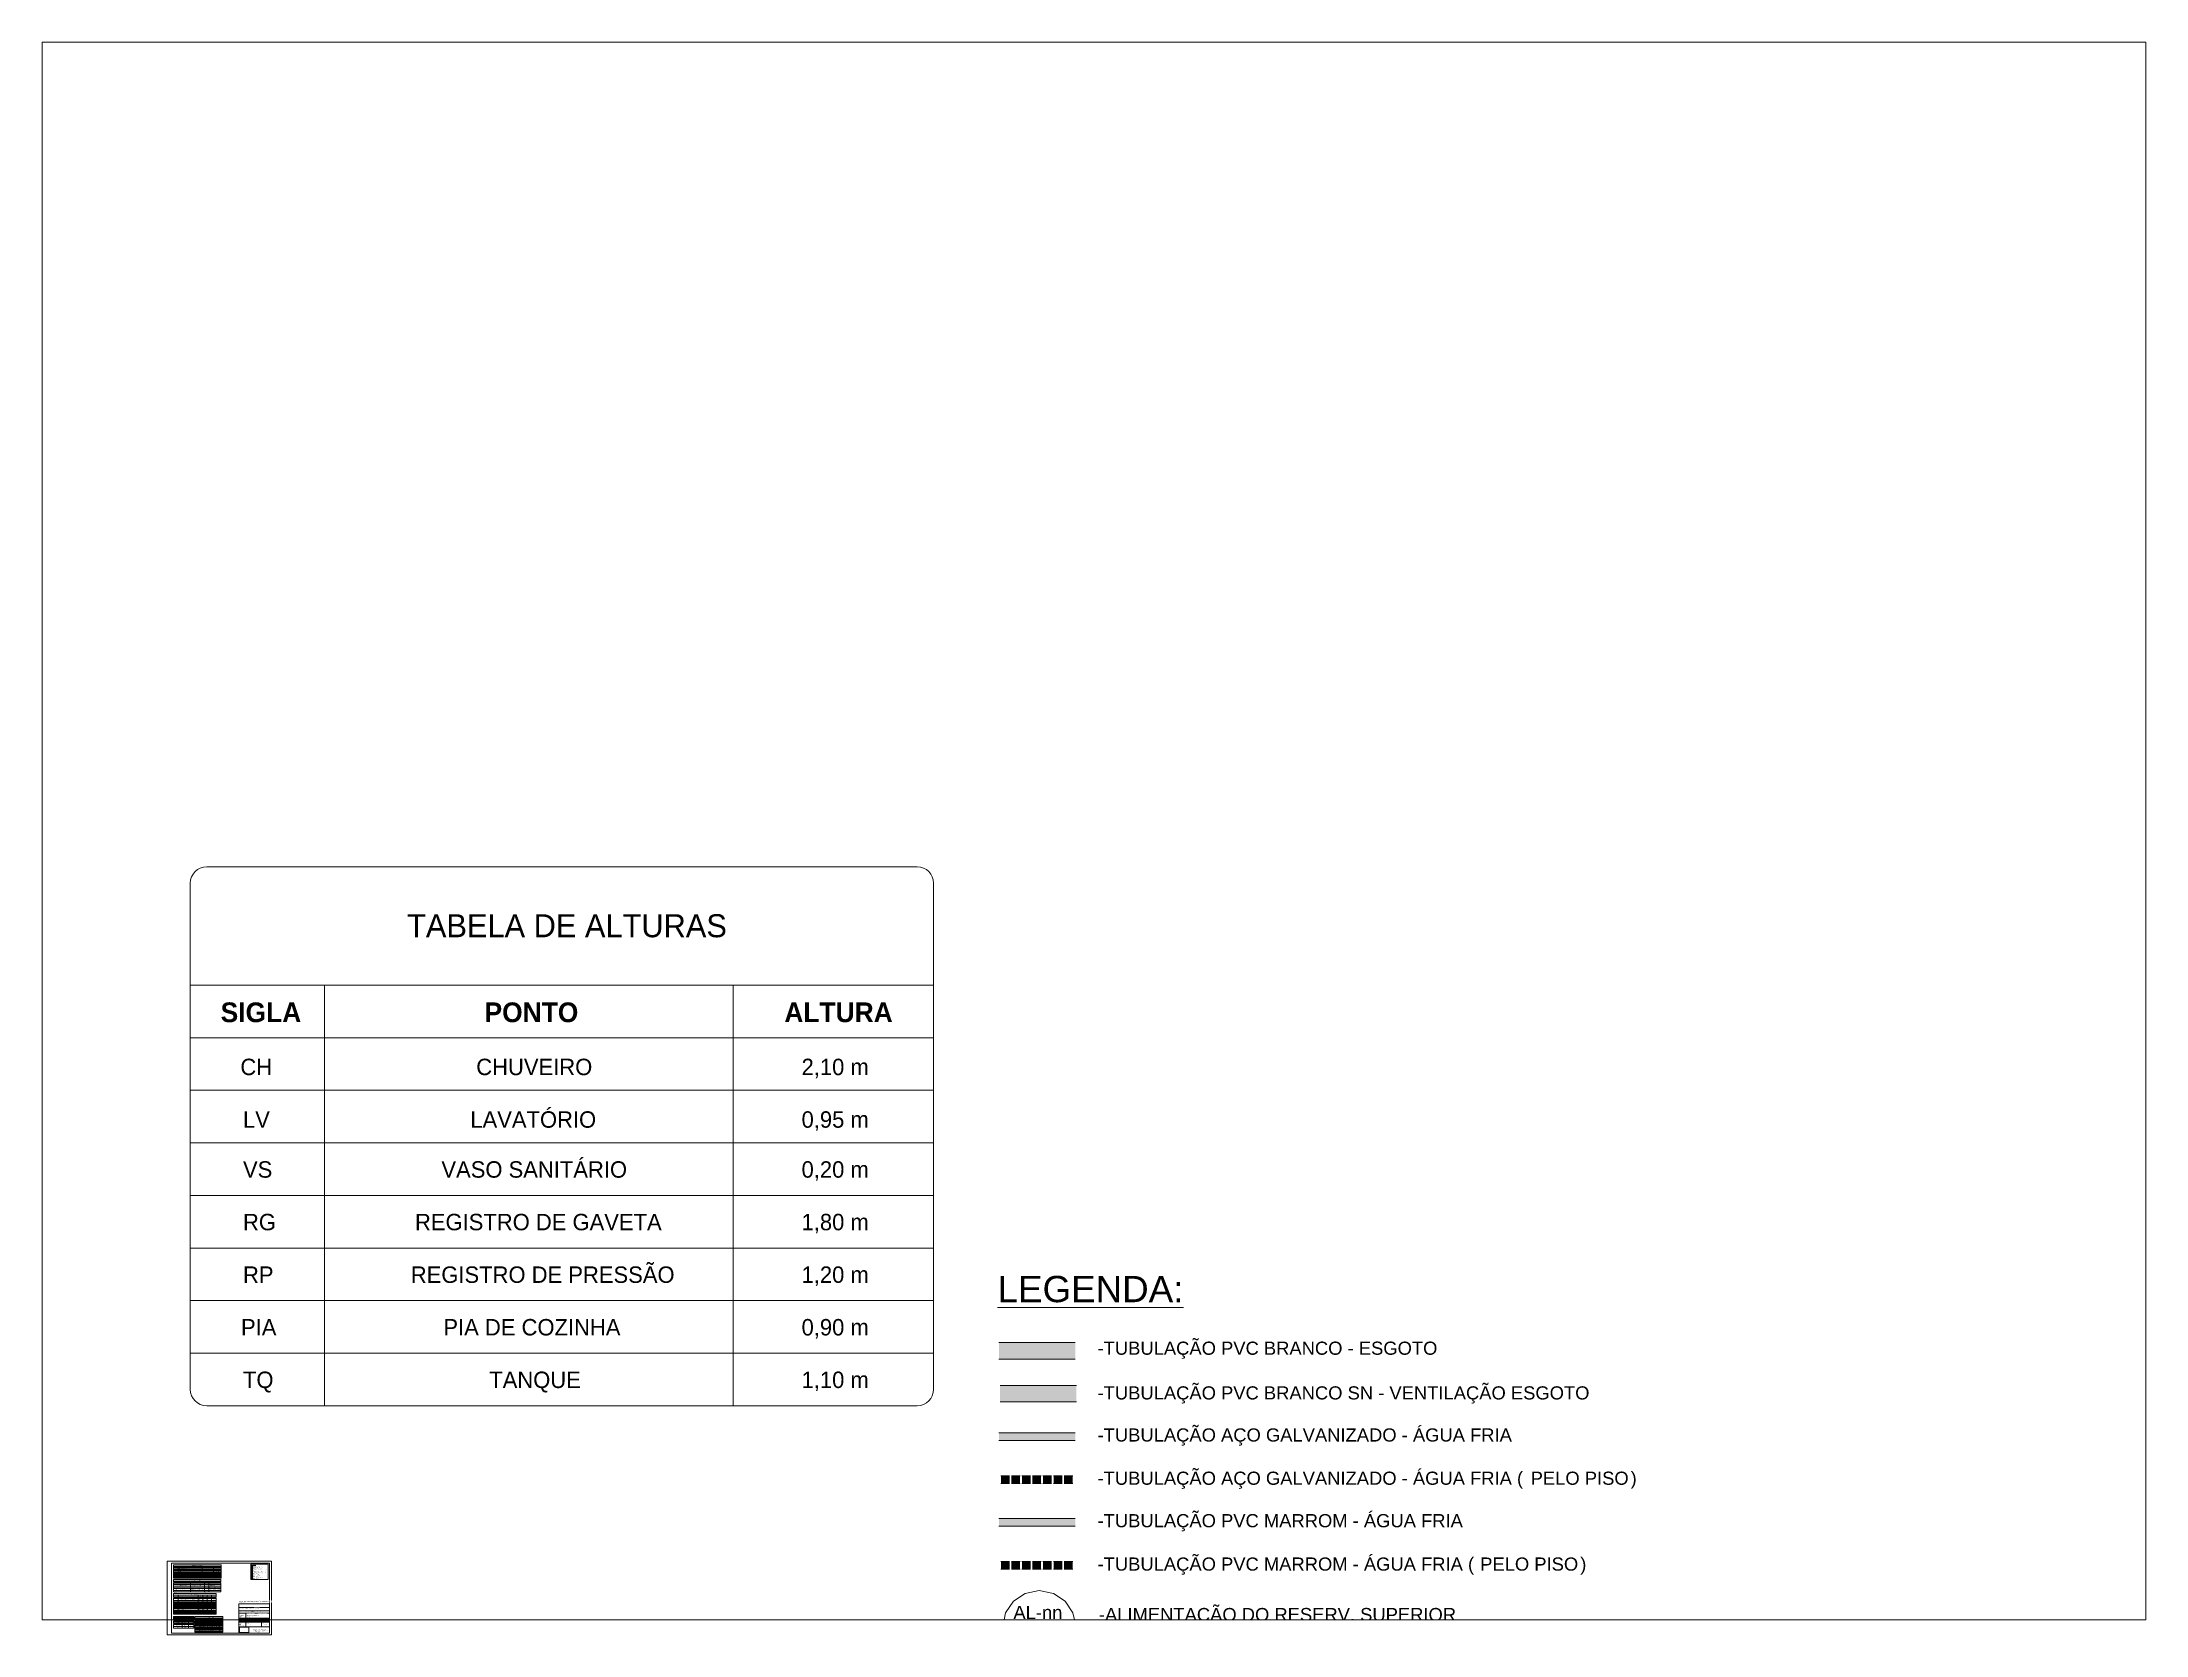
# Paper-space layout 'Layout1' of a CAD drawing. Header units: metres. Extents: x 0 to 12, y -0.1 to 9.
# The model-space entities are those that its viewports show. They can reach past a viewport. Long polylines and large blocks are cut down to what shows.
import ezdxf

# ---------------------------------------------------------------- set-up
doc = ezdxf.new("R2010")
doc.units = ezdxf.units.M
for name, color, linetype, lineweight in [('A-DETL', 7, 'Continuous', 5), ('A-DETL-GENF', 7, 'Continuous', 5), ('A-DETL-MEDM', 7, 'Continuous', 15), ('A-DETL-THIN', 7, 'Continuous', 5), ('G-ANNO-LEGN', 7, 'Continuous', 5), ('G-ANNO-SCHD', 7, 'Continuous', 5), ('G-ANNO-TEXT', 7, 'Continuous', 5), ('G-ANNO-TTLB', 7, 'Continuous', 5), ('G-ANNO-TTLB-THIN', 7, 'Continuous', 5)]:
    doc.layers.add(name, color=color, linetype=linetype, lineweight=lineweight)
doc.layers.add('G-ANNO-NPLT', color=7, linetype='Continuous', plot=False)
doc.styles.add('Arial', font='arial.ttf', dxfattribs={"height": 0.1})
doc.styles.add('Arial_1', font='arial.ttf', dxfattribs={"height": 0.2})
doc.styles.add('Arial_2', font='arial.ttf', dxfattribs={"height": 0.075})
doc.styles.add('Arial_3', font='arial.ttf', dxfattribs={"height": 0.0025})
doc.styles.add('Arial_4', font='arial.ttf', dxfattribs={"height": 0.003})
doc.styles.add('Arial_5', font='arial.ttf', dxfattribs={"height": 0.0017})
doc.styles.add('Arial_6', font='arial.ttf', dxfattribs={"height": 0.003175})
doc.styles.add('Arial_B', font='arial.ttf', dxfattribs={"height": 0.004})
doc.styles.add('Arial_B_1', font='arial.ttf', dxfattribs={"height": 0.007})
doc.styles.add('Arial_I', font='arial.ttf', dxfattribs={"height": 0.1})
doc.styles.add('Century Gothic', font='GOTHIC.TTF', dxfattribs={"height": 0.175})
doc.styles.add('Century Gothic_1', font='GOTHIC.TTF', dxfattribs={"height": 0.125})
doc.styles.add('Century Gothic_2', font='GOTHIC.TTF', dxfattribs={"height": 0.0025})
doc.styles.add('Century Gothic_B', font='GOTHICB.TTF', dxfattribs={"height": 0.15})
doc.styles.add('Century Gothic_B_1', font='GOTHICB.TTF', dxfattribs={"height": 0.0025})
picture_1 = doc.add_image_def('image1.png', size_in_pixel=(1656, 963))

# ---------------------------------------------------------------- blocks, each defined once
blk = doc.blocks.new('A2_LCL - A2_LCL-3586687-QUANTITATIVOS')
at = {"layer": 'G-ANNO-TTLB'}
for p, q in [((0.714, -0.087), (0.714, 0.333)), ((0.739, -0.077), (0.739, 0.323)), ((0.739, 0.323), (1.298, 0.323)), ((1.298, 0.323), (1.298, -0.077)), ((1.123, 0.091), (1.298, 0.091)), ((1.123, 0.091), (1.123, -0.077)), ((1.124, 0.07), (1.294, 0.07)), ((1.125, 0.051), (1.295, 0.051)), ((1.126, 0.038), (1.295, 0.038)), ((1.126, 0.009), (1.295, 0.009)), ((1.126, 0.003), (1.295, 0.003)), ((1.142, 0.003), (1.142, -0.014)), ((1.162, 0.038), (1.162, -0.041)), ((1.205, 0.009), (1.205, -0.014)), ((1.242, 0.009), (1.242, -0.014)), ((1.308, -0.087), (0.714, -0.087)), ((1.298, -0.077), (0.739, -0.077)), ((1.126, -0.003), (1.295, -0.003)), ((1.126, -0.008), (1.295, -0.008)), ((1.126, -0.014), (1.295, -0.014)), ((1.126, -0.014), (1.295, -0.014)), ((1.126, -0.041), (1.295, -0.041)), ((1.242, -0.003), (1.242, -0.014)), ((1.252, -0.014), (1.252, -0.041))]:
    blk.add_line(p, q, dxfattribs=at)
at = {"layer": 'G-ANNO-TTLB-THIN'}
for p, q in [((0.714, 0.333), (0.714, -0.087)), ((1.308, 0.333), (0.714, 0.333)), ((1.308, -0.087), (1.308, 0.333)), ((0.714, -0.087), (1.308, -0.087))]:
    blk.add_line(p, q, dxfattribs=at)
at = {"layer": 'G-ANNO-TTLB', "attachment_point": 1}
for s, insert, char_height, width, style in [('PROPRIETÁRIO:', (1.126, 0.067), 0.0025, 0.03319, 'Arial_3'), ('PROJETO:', (1.126, 0.036), 0.0025, 0.02124, 'Arial_3'), ('CONCEDENTE:', (1.125, 0.026), 0.0025, 0.03078, 'Arial_3'), ('CONVENENTE:', (1.125, 0.02), 0.0025, 0.03054, 'Arial_3'), ('LOCAL:', (1.126, 0.014), 0.0025, 0.01499, 'Arial_3'), ('PROJETO:', (1.126, 0.048), 0.0025, 0.02124, 'Arial_3'), ('DATA', (1.127, 0.001), 0.0017, 0.00802, 'Arial_5'), ('PREFEITURA MUNICIPAL DE ', (1.16, 0.067), 0.0025, 0.05916, 'Arial_3'), ('LINCOLN CARTAXO DE LIRA JÚNIOR', (1.16, 0.048), 0.0025, 0.07456, 'Arial_3'), ('RESPONSÁVEL TÉCNICO', (1.169, 0.007), 0.0017, 0.03656, 'Arial_5'), ('LINCOLN CARTAXO', (1.171, 0.001), 0.0017, 0.02822, 'Arial_5'), ('RUBRICA', (1.218, 0.007), 0.0017, 0.01339, 'Arial_5'), ('CREA 160.814.689-8', (1.227, 0.047), 0.0017, 0.02854, 'Arial_5'), ('CREA 160.814.689-8', (1.257, 0.001), 0.0017, 0.02854, 'Arial_5'), ('DADOS', (1.264, 0.007), 0.0017, 0.01066, 'Arial_5'), ('PRANCHA:', (1.125, -0.018), 0.0025, 0.02181, 'Arial_3'), ('CÓPIA', (1.127, -0.005), 0.0017, 0.00922, 'Arial_5'), ('VISTO', (1.127, -0.01), 0.0017, 0.0089, 'Arial_5'), ('\\fArial|b1|i0|c0|p34|;/', (1.144, -0.033), 0.004, 0.00192, 'Arial_B'), ('DESCRIÇÃO:', (1.164, -0.018), 0.0025, 0.0263, 'Arial_3'), ('Av. Gov. Flavio R. Coutinho, 500, sl. 601', (1.202, -0.054), 0.003, 0.09356, 'Arial_4'), ('Jd. Oceania, 58037-005 - João Pessoa (PB)', (1.202, -0.058), 0.003, 0.10141, 'Arial_4'), ('Tel +55 99924.4447', (1.202, -0.063), 0.003, 0.04626, 'Arial_4'), ('e-mail: contato@lclprojetos.com', (1.202, -0.068), 0.003, 0.07376, 'Arial_4'), ('ESCALA:', (1.254, -0.018), 0.0025, 0.0178, 'Arial_3'), ('INDICADA', (1.264, -0.028), 0.0025, 0.0202, 'Arial_3')]:
    blk.add_mtext(s, dxfattribs=dict(at, insert=insert, char_height=char_height, width=width, style=style))
at = {"layer": 'G-ANNO-TTLB'}
image = blk.add_image(picture_1, insert=(1.126, -0.074), size_in_units=(0.0538, 0.0313), dxfattribs=at)
image.dxf.flags = 7

msp = doc.modelspace()

# ---------------------------------------------------------------- hatches: boundary and pattern name
at = {"layer": 'A-DETL-GENF', "true_color": 0x804000}
msp.add_hatch(color=36, dxfattribs=at).paths.add_polyline_path([(5.857, 0.482), (5.857, 0.608), (5.277, 0.608), (5.277, 0.482)])
at = {"layer": 'A-DETL-GENF', "true_color": 0x8000ff}
msp.add_hatch(color=190, dxfattribs=at).paths.add_polyline_path([(5.857, 0.156), (5.866, 0.156), (5.866, 0.282), (5.286, 0.282), (5.286, 0.156)])
at = {"layer": 'A-DETL-GENF', "true_color": 0xc0c0c0}
for points in [[(5.277, -0.136), (5.857, -0.136), (5.857, -0.078), (5.277, -0.078)], [(5.358, -0.463), (5.358, -0.405), (5.292, -0.405), (5.292, -0.463)], [(5.438, -0.463), (5.438, -0.405), (5.372, -0.405), (5.372, -0.463)], [(5.518, -0.463), (5.518, -0.405), (5.452, -0.405), (5.452, -0.463)], [(5.598, -0.463), (5.598, -0.405), (5.532, -0.405), (5.532, -0.463)], [(5.678, -0.463), (5.678, -0.405), (5.612, -0.405), (5.612, -0.463)], [(5.758, -0.463), (5.758, -0.405), (5.692, -0.405), (5.692, -0.463)], [(5.838, -0.463), (5.838, -0.405), (5.772, -0.405), (5.772, -0.463)]]:
    msp.add_hatch(color=9, dxfattribs=at).paths.add_polyline_path(points)
at = {"layer": 'A-DETL-GENF', "true_color": 0x00ffff}
for points in [[(5.857, -0.789), (5.857, -0.731), (5.277, -0.731), (5.277, -0.789)], [(5.358, -1.115), (5.358, -1.057), (5.292, -1.057), (5.292, -1.115)], [(5.438, -1.115), (5.438, -1.057), (5.372, -1.057), (5.372, -1.115)], [(5.518, -1.115), (5.518, -1.057), (5.452, -1.057), (5.452, -1.115)], [(5.598, -1.115), (5.598, -1.057), (5.532, -1.057), (5.532, -1.115)], [(5.678, -1.115), (5.678, -1.057), (5.612, -1.057), (5.612, -1.115)], [(5.758, -1.115), (5.758, -1.057), (5.692, -1.057), (5.692, -1.115)], [(5.838, -1.115), (5.838, -1.057), (5.772, -1.057), (5.772, -1.115)]]:
    msp.add_hatch(color=4, dxfattribs=at).paths.add_polyline_path(points)

# ---------------------------------------------------------------- linework, layer by layer
at = {"layer": 'A-DETL'}
for p, q in [((-0.748, 4.227), (4.655, 4.227)), ((-0.873, 0.252), (-0.873, 4.102)), ((4.78, 4.102), (4.78, 0.252)), ((-0.873, 3.327), (4.78, 3.327)), ((0.147, 3.327), (0.147, 0.127)), ((3.255, 3.327), (3.255, 0.127)), ((-0.873, 2.927), (4.78, 2.927)), ((-0.873, 2.527), (4.78, 2.527)), ((-0.873, 2.127), (4.78, 2.127)), ((-0.873, 1.727), (4.78, 1.727)), ((-0.873, 1.327), (4.78, 1.327)), ((-0.873, 0.927), (4.78, 0.927)), ((-0.873, 0.927), (4.78, 0.927)), ((-0.873, 0.527), (4.78, 0.527)), ((4.655, 0.127), (-0.748, 0.127))]:
    msp.add_line(p, q, dxfattribs=at)
at = {"layer": 'A-DETL', "color": 5, "lineweight": 15, "true_color": 0x0000ff}
for p, q in [((5.857, -0.078), (5.277, -0.078)), ((5.277, -0.136), (5.857, -0.136)), ((5.358, -0.405), (5.292, -0.405)), ((5.292, -0.463), (5.358, -0.463)), ((5.438, -0.405), (5.372, -0.405)), ((5.372, -0.463), (5.438, -0.463)), ((5.518, -0.405), (5.452, -0.405)), ((5.452, -0.463), (5.518, -0.463)), ((5.598, -0.405), (5.532, -0.405)), ((5.532, -0.463), (5.598, -0.463)), ((5.678, -0.405), (5.612, -0.405)), ((5.612, -0.463), (5.678, -0.463)), ((5.758, -0.405), (5.692, -0.405)), ((5.692, -0.463), (5.758, -0.463)), ((5.838, -0.405), (5.772, -0.405)), ((5.772, -0.463), (5.838, -0.463)), ((5.857, -0.731), (5.277, -0.731)), ((5.277, -0.789), (5.857, -0.789)), ((5.358, -1.057), (5.292, -1.057)), ((5.292, -1.115), (5.358, -1.115)), ((5.438, -1.057), (5.372, -1.057)), ((5.372, -1.115), (5.438, -1.115)), ((5.518, -1.057), (5.452, -1.057)), ((5.452, -1.115), (5.518, -1.115)), ((5.598, -1.057), (5.532, -1.057)), ((5.532, -1.115), (5.598, -1.115)), ((5.678, -1.057), (5.612, -1.057)), ((5.612, -1.115), (5.678, -1.115)), ((5.758, -1.057), (5.692, -1.057)), ((5.692, -1.115), (5.758, -1.115)), ((5.838, -1.057), (5.772, -1.057)), ((5.772, -1.115), (5.838, -1.115))]:
    msp.add_line(p, q, dxfattribs=at)
at = {"layer": 'A-DETL', "color": 94, "true_color": 0x00a600}
for p, q in [((5.306, -1.557), (5.863, -1.557)), ((5.306, -2.197), (5.863, -2.197)), ((5.306, -2.837), (5.863, -2.837))]:
    msp.add_line(p, q, dxfattribs=at)
for centre in [(5.584, -1.557), (5.584, -2.197), (5.584, -2.837)]:
    msp.add_circle(centre, 0.278, dxfattribs=at)
at = {"layer": 'A-DETL'}
for centre, start, end in [((-0.748, 4.102), 90, 180), ((4.655, 4.102), 0, 90), ((-0.748, 0.252), 180, 270), ((4.655, 0.252), 270, 0)]:
    msp.add_arc(centre, 0.125, start, end, dxfattribs=at)
at = {"layer": 'A-DETL-MEDM'}
for p, q in [((5.857, 0.608), (5.277, 0.608)), ((5.277, 0.482), (5.857, 0.482)), ((5.866, 0.282), (5.286, 0.282)), ((5.286, 0.156), (5.866, 0.156))]:
    msp.add_line(p, q, dxfattribs=at)

# ---------------------------------------------------------------- texts
at = {"layer": 'G-ANNO-TEXT', "attachment_point": 1}
for s, insert, char_height, width, style in [('TABELA DE ALTURAS', (0.776, 3.866), 0.175, 2.76181, 'Century Gothic'), ('SIGLA', (-0.642, 3.195), 0.15, 0.72152, 'Century Gothic_B'), ('PONTO', (1.365, 3.195), 0.15, 0.87384, 'Century Gothic_B'), ('ALTURA', (3.645, 3.195), 0.15, 0.90992, 'Century Gothic_B'), ('CH', (-0.492, 2.767), 0.125, 0.31667, 'Century Gothic_1'), ('CHUVEIRO', (1.302, 2.767), 0.125, 1.0903, 'Century Gothic_1'), ('2,10 m', (3.776, 2.767), 0.125, 0.6654, 'Century Gothic_1'), ('LV', (-0.472, 2.367), 0.125, 0.24451, 'Century Gothic_1'), ('LAVATÓRIO', (1.257, 2.367), 0.125, 1.18249, 'Century Gothic_1'), ('0,95 m', (3.776, 2.367), 0.125, 0.6654, 'Century Gothic_1'), ('VS', (-0.472, 1.987), 0.125, 0.25253, 'Century Gothic_1'), ('VASO SANITÁRIO', (1.037, 1.987), 0.125, 1.71561, 'Century Gothic_1'), ('0,20 m', (3.776, 1.987), 0.125, 0.6654, 'Century Gothic_1'), ('RG', (-0.472, 1.587), 0.125, 0.31266, 'Century Gothic_1'), ('REGISTRO DE GAVETA', (0.836, 1.587), 0.125, 2.20464, 'Century Gothic_1'), ('1,80 m', (3.776, 1.587), 0.125, 0.6654, 'Century Gothic_1'), ('RP', (-0.472, 1.187), 0.125, 0.25253, 'Century Gothic_1'), ('REGISTRO DE PRESSÃO', (0.804, 1.187), 0.125, 2.2808, 'Century Gothic_1'), ('1,20 m', (3.776, 1.187), 0.125, 0.6654, 'Century Gothic_1'), ('PIA', (-0.487, 0.787), 0.125, 0.32869, 'Century Gothic_1'), ('PIA DE COZINHA', (1.052, 0.787), 0.125, 1.67954, 'Century Gothic_1'), ('0,90 m', (3.776, 0.787), 0.125, 0.6654, 'Century Gothic_1'), ('-TUBULAÇÃO PVC BRANCO - ESGOTO', (6.027, 0.615), 0.1, 3.18671, 'Arial'), ('TQ', (-0.472, 0.387), 0.125, 0.27257, 'Century Gothic_1'), ('TANQUE', (1.401, 0.387), 0.125, 0.83376, 'Century Gothic_1'), ('1,10 m', (3.776, 0.387), 0.125, 0.6654, 'Century Gothic_1'), ('-TUBULAÇÃO PVC BRANCO SN - VENTILAÇÃO ESGOTO', (6.027, 0.275), 0.1, 4.61772, 'Arial'), ('-TUBULAÇÃO AÇO GALVANIZADO - ÁGUA FRIA', (6.027, -0.045), 0.1, 3.88818, 'Arial'), ('-TUBULAÇÃO AÇO GALVANIZADO - ÁGUA FRIA (', (6.027, -0.374), 0.1, 3.9924, 'Arial'), ('PELO PISO', (9.321, -0.374), 0.1, 0.92194, 'Arial_I'), (')', (10.081, -0.374), 0.1, 0.05612, 'Arial'), ('-TUBULAÇÃO PVC MARROM - ÁGUA FRIA', (6.027, -0.697), 0.1, 3.42321, 'Arial'), ('-TUBULAÇÃO PVC MARROM - ÁGUA FRIA (', (6.027, -1.027), 0.1, 3.52743, 'Arial'), ('PELO PISO', (8.937, -1.027), 0.1, 0.92194, 'Arial_I'), (')', (9.698, -1.027), 0.1, 0.05612, 'Arial'), ('AL-nn', (5.387, -1.395), 0.1, 0.46097, 'Arial'), ('-ALIMENTAÇÃO DO RESERV. SUPERIOR', (6.037, -1.411), 0.1, 3.35506, 'Arial'), ('nn: numero da coluna', (6.097, -1.543), 0.075, 1.23059, 'Arial_2'), ('Øxx', (5.463, -1.621), 0.1, 0.30865, 'Arial'), ('xx: diâmetro nominal da coluna', (6.097, -1.662), 0.075, 1.73565, 'Arial_2'), ('CV-nn', (5.377, -2.035), 0.1, 0.48903, 'Arial'), ('-COLUNA DE VENTILAÇÃO', (6.037, -2.041), 0.1, 2.20464, 'Arial'), ('nn: numero da coluna', (6.097, -2.183), 0.075, 1.23059, 'Arial_2'), ('Øxx', (5.453, -2.261), 0.1, 0.30865, 'Arial'), ('xx: diâmetro nominal da coluna', (6.097, -2.302), 0.075, 1.73565, 'Arial_2'), ('AF-nn', (5.411, -2.675), 0.1, 0.46899, 'Arial'), ('-COLUNA DE ÁGUA FRIA (BARRILETE)', (6.037, -2.681), 0.1, 3.16266, 'Arial'), ('nn: numero da coluna', (6.097, -2.823), 0.075, 1.23059, 'Arial_2'), ('Øxx', (5.453, -2.901), 0.1, 0.30865, 'Arial'), ('xx: diâmetro nominal da coluna', (6.097, -2.942), 0.075, 1.73565, 'Arial_2')]:
    msp.add_mtext(s, dxfattribs=dict(at, insert=insert, char_height=char_height, width=width, style=style))
at = {"layer": 'G-ANNO-TEXT', "insert": (5.267, 1.115), "char_height": 0.2, "width": 1.72363, "attachment_point": 1, "style": 'Arial_1', "bg_fill": 3, "box_fill_scale": 1.25, "bg_fill_color": 256, "bg_fill_true_color": 13158600, "bg_fill_transparency": 0}
msp.add_mtext('\\LLEGENDA:', dxfattribs=at)

psp = doc.layouts.get("Layout1")

# ---------------------------------------------------------------- hatches: boundary and pattern name
at = {"layer": 'G-ANNO-LEGN', "true_color": 0x65b1b1}
psp.add_hatch(color=123, dxfattribs=at).paths.add_polyline_path([(0.75, 0.313), (0.75, 0.303), (1.021, 0.303), (1.021, 0.313)])
at = {"layer": 'G-ANNO-LEGN', "true_color": 0xc0c0c0}
for points in [[(0.75, 0.303), (0.75, 0.297), (0.776, 0.297), (0.776, 0.303)], [(0.776, 0.303), (0.776, 0.297), (0.914, 0.297), (0.914, 0.303)], [(0.914, 0.303), (0.914, 0.297), (0.978, 0.297), (0.978, 0.303)], [(0.978, 0.303), (0.978, 0.297), (1.021, 0.297), (1.021, 0.303)], [(0.75, 0.009), (0.75, -0.003), (0.799, -0.003), (0.799, 0.009)], [(0.799, 0.009), (0.799, -0.003), (0.836, -0.003), (0.836, 0.009)], [(0.836, 0.009), (0.836, -0.003), (0.866, -0.003), (0.866, 0.009)], [(0.872, 0.009), (0.872, 0.002), (0.899, 0.002), (0.899, 0.009)], [(0.899, 0.009), (0.899, 0.002), (1.014, 0.002), (1.014, 0.009)], [(1.014, 0.009), (1.014, 0.002), (1.031, 0.002), (1.031, 0.009)]]:
    psp.add_hatch(color=9, dxfattribs=at).paths.add_polyline_path(points)
at = {"layer": 'G-ANNO-LEGN', "true_color": 0x00ffff}
psp.add_hatch(color=4, dxfattribs=at).paths.add_polyline_path([(0.75, 0.019), (0.75, 0.009), (0.866, 0.009), (0.866, 0.019)])
at = {"layer": 'G-ANNO-LEGN', "true_color": 0x408080}
psp.add_hatch(color=137, dxfattribs=at).paths.add_polyline_path([(0.872, 0.019), (0.872, 0.009), (1.031, 0.009), (1.031, 0.019)])

# ---------------------------------------------------------------- linework, layer by layer
at = {"layer": 'A-DETL-THIN'}
for p, q in [((0.75, 0.313), (0.75, 0.303)), ((1.021, 0.313), (0.75, 0.313)), ((0.75, 0.303), (0.75, 0.297)), ((0.75, 0.303), (1.021, 0.303)), ((0.776, 0.297), (0.75, 0.297)), ((0.75, 0.297), (0.75, 0.291)), ((0.776, 0.291), (0.75, 0.291)), ((0.75, 0.291), (0.75, 0.285)), ((0.776, 0.285), (0.75, 0.285)), ((0.75, 0.285), (0.75, 0.278)), ((0.776, 0.278), (0.75, 0.278)), ((0.75, 0.278), (0.75, 0.272)), ((0.776, 0.272), (0.75, 0.272)), ((0.75, 0.272), (0.75, 0.266)), ((0.776, 0.266), (0.75, 0.266)), ((0.75, 0.266), (0.75, 0.26)), ((0.776, 0.26), (0.75, 0.26)), ((0.75, 0.26), (0.75, 0.254)), ((0.776, 0.254), (0.75, 0.254)), ((0.75, 0.254), (0.75, 0.248)), ((0.776, 0.248), (0.75, 0.248)), ((0.75, 0.248), (0.75, 0.242)), ((0.776, 0.242), (0.75, 0.242)), ((0.75, 0.242), (0.75, 0.236)), ((0.776, 0.303), (0.776, 0.297)), ((0.914, 0.297), (0.776, 0.297)), ((0.776, 0.297), (0.776, 0.291)), ((0.914, 0.291), (0.776, 0.291)), ((0.776, 0.291), (0.776, 0.285)), ((0.914, 0.285), (0.776, 0.285)), ((0.776, 0.285), (0.776, 0.278)), ((0.914, 0.278), (0.776, 0.278)), ((0.776, 0.278), (0.776, 0.272)), ((0.914, 0.272), (0.776, 0.272)), ((0.776, 0.272), (0.776, 0.266)), ((0.914, 0.266), (0.776, 0.266)), ((0.776, 0.266), (0.776, 0.26)), ((0.914, 0.26), (0.776, 0.26)), ((0.776, 0.26), (0.776, 0.254)), ((0.914, 0.254), (0.776, 0.254)), ((0.776, 0.254), (0.776, 0.248)), ((0.914, 0.248), (0.776, 0.248)), ((0.776, 0.248), (0.776, 0.242)), ((0.914, 0.242), (0.776, 0.242)), ((0.776, 0.242), (0.776, 0.236)), ((0.914, 0.303), (0.914, 0.297)), ((0.978, 0.297), (0.914, 0.297)), ((0.914, 0.297), (0.914, 0.291)), ((0.978, 0.291), (0.914, 0.291)), ((0.914, 0.291), (0.914, 0.285)), ((0.978, 0.285), (0.914, 0.285)), ((0.914, 0.285), (0.914, 0.278)), ((0.978, 0.278), (0.914, 0.278)), ((0.914, 0.278), (0.914, 0.272)), ((0.978, 0.272), (0.914, 0.272)), ((0.914, 0.272), (0.914, 0.266)), ((0.978, 0.266), (0.914, 0.266)), ((0.914, 0.266), (0.914, 0.26)), ((0.978, 0.26), (0.914, 0.26)), ((0.914, 0.26), (0.914, 0.254)), ((0.978, 0.254), (0.914, 0.254)), ((0.914, 0.254), (0.914, 0.248)), ((0.978, 0.248), (0.914, 0.248)), ((0.914, 0.248), (0.914, 0.242)), ((0.978, 0.242), (0.914, 0.242)), ((0.914, 0.242), (0.914, 0.236)), ((0.978, 0.303), (0.978, 0.297)), ((1.021, 0.297), (0.978, 0.297)), ((0.978, 0.297), (0.978, 0.291)), ((1.021, 0.291), (0.978, 0.291)), ((0.978, 0.291), (0.978, 0.285)), ((1.021, 0.285), (0.978, 0.285)), ((0.978, 0.285), (0.978, 0.278)), ((1.021, 0.278), (0.978, 0.278)), ((0.978, 0.278), (0.978, 0.272)), ((1.021, 0.272), (0.978, 0.272)), ((0.978, 0.272), (0.978, 0.266)), ((1.021, 0.266), (0.978, 0.266)), ((0.978, 0.266), (0.978, 0.26)), ((1.021, 0.26), (0.978, 0.26)), ((0.978, 0.26), (0.978, 0.254)), ((1.021, 0.254), (0.978, 0.254)), ((0.978, 0.254), (0.978, 0.248)), ((1.021, 0.248), (0.978, 0.248)), ((0.978, 0.248), (0.978, 0.242)), ((1.021, 0.242), (0.978, 0.242)), ((0.978, 0.242), (0.978, 0.236)), ((1.021, 0.303), (1.021, 0.313)), ((1.021, 0.303), (1.021, 0.297)), ((1.021, 0.297), (1.021, 0.291)), ((1.021, 0.291), (1.021, 0.285)), ((1.021, 0.285), (1.021, 0.278)), ((1.021, 0.278), (1.021, 0.272)), ((1.021, 0.272), (1.021, 0.266)), ((1.021, 0.266), (1.021, 0.26)), ((1.021, 0.26), (1.021, 0.254)), ((1.021, 0.254), (1.021, 0.248)), ((1.021, 0.248), (1.021, 0.242)), ((1.021, 0.242), (1.021, 0.236)), ((0.776, 0.236), (0.75, 0.236)), ((0.75, 0.23), (0.75, 0.219)), ((1.02, 0.23), (0.75, 0.23)), ((0.75, 0.219), (0.75, 0.214)), ((0.75, 0.219), (1.02, 0.219)), ((0.846, 0.214), (0.75, 0.214)), ((0.846, 0.209), (0.75, 0.209)), ((0.75, 0.209), (0.75, 0.2)), ((0.846, 0.2), (0.75, 0.2)), ((0.75, 0.2), (0.75, 0.191)), ((0.846, 0.191), (0.75, 0.191)), ((0.75, 0.191), (0.75, 0.182)), ((0.846, 0.182), (0.75, 0.182)), ((0.75, 0.182), (0.75, 0.177)), ((0.846, 0.177), (0.75, 0.177)), ((0.75, 0.177), (0.75, 0.167)), ((0.846, 0.167), (0.75, 0.167)), ((0.75, 0.167), (0.75, 0.158)), ((0.846, 0.158), (0.75, 0.158)), ((0.75, 0.149), (0.75, 0.139)), ((0.993, 0.149), (0.75, 0.149)), ((0.75, 0.139), (0.75, 0.13)), ((0.75, 0.139), (0.993, 0.139)), ((0.776, 0.13), (0.75, 0.13)), ((0.776, 0.125), (0.75, 0.125)), ((0.75, 0.125), (0.75, 0.12)), ((0.914, 0.236), (0.776, 0.236)), ((0.776, 0.139), (0.776, 0.13)), ((0.891, 0.13), (0.776, 0.13)), ((0.891, 0.125), (0.776, 0.125)), ((0.776, 0.125), (0.776, 0.12)), ((0.846, 0.219), (0.846, 0.214)), ((0.927, 0.214), (0.846, 0.214)), ((0.927, 0.209), (0.846, 0.209)), ((0.846, 0.209), (0.846, 0.2)), ((0.927, 0.2), (0.846, 0.2)), ((0.846, 0.2), (0.846, 0.191)), ((0.927, 0.191), (0.846, 0.191)), ((0.846, 0.191), (0.846, 0.182)), ((0.927, 0.182), (0.846, 0.182)), ((0.846, 0.182), (0.846, 0.177)), ((0.927, 0.177), (0.846, 0.177)), ((0.846, 0.177), (0.846, 0.167)), ((0.927, 0.167), (0.846, 0.167)), ((0.846, 0.167), (0.846, 0.158)), ((0.927, 0.158), (0.846, 0.158)), ((0.891, 0.139), (0.891, 0.13)), ((0.916, 0.13), (0.891, 0.13)), ((0.916, 0.125), (0.891, 0.125)), ((0.891, 0.125), (0.891, 0.12)), ((0.978, 0.236), (0.914, 0.236)), ((0.916, 0.139), (0.916, 0.13)), ((0.942, 0.13), (0.916, 0.13)), ((0.942, 0.125), (0.916, 0.125)), ((0.916, 0.125), (0.916, 0.12)), ((0.927, 0.219), (0.927, 0.214)), ((0.952, 0.214), (0.927, 0.214)), ((0.952, 0.209), (0.927, 0.209)), ((0.927, 0.209), (0.927, 0.2)), ((0.952, 0.2), (0.927, 0.2)), ((0.927, 0.2), (0.927, 0.191)), ((0.952, 0.191), (0.927, 0.191)), ((0.927, 0.191), (0.927, 0.182)), ((0.952, 0.182), (0.927, 0.182)), ((0.927, 0.182), (0.927, 0.177)), ((0.952, 0.177), (0.927, 0.177)), ((0.927, 0.177), (0.927, 0.167)), ((0.952, 0.167), (0.927, 0.167)), ((0.927, 0.167), (0.927, 0.158)), ((0.952, 0.158), (0.927, 0.158)), ((0.942, 0.139), (0.942, 0.13)), ((0.967, 0.13), (0.942, 0.13)), ((0.967, 0.125), (0.942, 0.125)), ((0.942, 0.125), (0.942, 0.12)), ((0.952, 0.219), (0.952, 0.214)), ((1.02, 0.214), (0.952, 0.214)), ((1.02, 0.209), (0.952, 0.209)), ((0.952, 0.209), (0.952, 0.2)), ((1.02, 0.2), (0.952, 0.2)), ((0.952, 0.2), (0.952, 0.191)), ((1.02, 0.191), (0.952, 0.191)), ((0.952, 0.191), (0.952, 0.182)), ((1.02, 0.182), (0.952, 0.182)), ((0.952, 0.182), (0.952, 0.177)), ((1.02, 0.177), (0.952, 0.177)), ((0.952, 0.177), (0.952, 0.167)), ((1.02, 0.167), (0.952, 0.167)), ((0.952, 0.167), (0.952, 0.158)), ((1.02, 0.158), (0.952, 0.158)), ((0.967, 0.139), (0.967, 0.13)), ((0.993, 0.13), (0.967, 0.13)), ((0.993, 0.125), (0.967, 0.125)), ((0.967, 0.125), (0.967, 0.12)), ((1.021, 0.236), (0.978, 0.236)), ((0.993, 0.139), (0.993, 0.149)), ((0.993, 0.139), (0.993, 0.13)), ((0.993, 0.125), (0.993, 0.12)), ((1.02, 0.219), (1.02, 0.23)), ((1.02, 0.219), (1.02, 0.214)), ((1.02, 0.209), (1.02, 0.2)), ((1.02, 0.2), (1.02, 0.191)), ((1.02, 0.191), (1.02, 0.182)), ((1.02, 0.182), (1.02, 0.177)), ((1.02, 0.177), (1.02, 0.167)), ((1.02, 0.167), (1.02, 0.158)), ((0.776, 0.12), (0.75, 0.12)), ((0.75, 0.12), (0.75, 0.11)), ((0.776, 0.11), (0.75, 0.11)), ((0.75, 0.11), (0.75, 0.101)), ((0.776, 0.101), (0.75, 0.101)), ((0.75, 0.101), (0.75, 0.096)), ((0.776, 0.096), (0.75, 0.096)), ((0.75, 0.096), (0.75, 0.091)), ((0.776, 0.091), (0.75, 0.091)), ((0.75, 0.091), (0.75, 0.086)), ((0.776, 0.086), (0.75, 0.086)), ((0.75, 0.086), (0.75, 0.081)), ((0.776, 0.081), (0.75, 0.081)), ((0.75, 0.081), (0.75, 0.076)), ((0.776, 0.076), (0.75, 0.076)), ((0.75, 0.076), (0.75, 0.071)), ((0.776, 0.071), (0.75, 0.071)), ((0.75, 0.071), (0.75, 0.066)), ((0.776, 0.066), (0.75, 0.066)), ((0.75, 0.066), (0.75, 0.061)), ((0.776, 0.061), (0.75, 0.061)), ((0.75, 0.061), (0.75, 0.052)), ((0.776, 0.052), (0.75, 0.052)), ((0.75, 0.052), (0.75, 0.047)), ((0.776, 0.047), (0.75, 0.047)), ((0.75, 0.047), (0.75, 0.042)), ((0.776, 0.042), (0.75, 0.042)), ((0.75, 0.042), (0.75, 0.037)), ((0.776, 0.037), (0.75, 0.037)), ((0.75, 0.037), (0.75, 0.032)), ((0.776, 0.032), (0.75, 0.032)), ((0.75, 0.019), (0.75, 0.009)), ((0.866, 0.019), (0.75, 0.019)), ((0.75, 0.009), (0.75, -0.003)), ((0.75, 0.009), (0.866, 0.009)), ((0.891, 0.12), (0.776, 0.12)), ((0.776, 0.12), (0.776, 0.11)), ((0.891, 0.11), (0.776, 0.11)), ((0.776, 0.11), (0.776, 0.101)), ((0.891, 0.101), (0.776, 0.101)), ((0.776, 0.101), (0.776, 0.096)), ((0.891, 0.096), (0.776, 0.096)), ((0.776, 0.096), (0.776, 0.091)), ((0.891, 0.091), (0.776, 0.091)), ((0.776, 0.091), (0.776, 0.086)), ((0.891, 0.086), (0.776, 0.086)), ((0.776, 0.086), (0.776, 0.081)), ((0.891, 0.081), (0.776, 0.081)), ((0.776, 0.081), (0.776, 0.076)), ((0.891, 0.076), (0.776, 0.076)), ((0.776, 0.076), (0.776, 0.071)), ((0.891, 0.071), (0.776, 0.071)), ((0.776, 0.071), (0.776, 0.066)), ((0.891, 0.066), (0.776, 0.066)), ((0.776, 0.066), (0.776, 0.061)), ((0.891, 0.061), (0.776, 0.061)), ((0.776, 0.061), (0.776, 0.052)), ((0.891, 0.052), (0.776, 0.052)), ((0.776, 0.052), (0.776, 0.047)), ((0.891, 0.047), (0.776, 0.047)), ((0.776, 0.047), (0.776, 0.042)), ((0.891, 0.042), (0.776, 0.042)), ((0.776, 0.042), (0.776, 0.037)), ((0.891, 0.037), (0.776, 0.037)), ((0.776, 0.037), (0.776, 0.032)), ((0.891, 0.032), (0.776, 0.032)), ((0.799, 0.009), (0.799, -0.003)), ((0.836, 0.009), (0.836, -0.003)), ((0.866, 0.009), (0.866, 0.019)), ((0.866, 0.009), (0.866, -0.003)), ((0.872, 0.019), (0.872, 0.009)), ((1.031, 0.019), (0.872, 0.019)), ((0.872, 0.009), (0.872, 0.002)), ((0.872, 0.009), (1.031, 0.009)), ((0.899, 0.002), (0.872, 0.002)), ((0.872, 0.002), (0.872, -0.004)), ((0.916, 0.12), (0.891, 0.12)), ((0.891, 0.12), (0.891, 0.11)), ((0.916, 0.11), (0.891, 0.11)), ((0.891, 0.11), (0.891, 0.101)), ((0.916, 0.101), (0.891, 0.101)), ((0.891, 0.101), (0.891, 0.096)), ((0.916, 0.096), (0.891, 0.096)), ((0.891, 0.096), (0.891, 0.091)), ((0.916, 0.091), (0.891, 0.091)), ((0.891, 0.091), (0.891, 0.086)), ((0.916, 0.086), (0.891, 0.086)), ((0.891, 0.086), (0.891, 0.081)), ((0.916, 0.081), (0.891, 0.081)), ((0.891, 0.081), (0.891, 0.076)), ((0.916, 0.076), (0.891, 0.076)), ((0.891, 0.076), (0.891, 0.071)), ((0.916, 0.071), (0.891, 0.071)), ((0.891, 0.071), (0.891, 0.066)), ((0.916, 0.066), (0.891, 0.066)), ((0.891, 0.066), (0.891, 0.061)), ((0.916, 0.061), (0.891, 0.061)), ((0.891, 0.061), (0.891, 0.052)), ((0.916, 0.052), (0.891, 0.052)), ((0.891, 0.052), (0.891, 0.047)), ((0.916, 0.047), (0.891, 0.047)), ((0.891, 0.047), (0.891, 0.042)), ((0.916, 0.042), (0.891, 0.042)), ((0.891, 0.042), (0.891, 0.037)), ((0.916, 0.037), (0.891, 0.037)), ((0.891, 0.037), (0.891, 0.032)), ((0.916, 0.032), (0.891, 0.032)), ((0.899, 0.009), (0.899, 0.002)), ((1.014, 0.002), (0.899, 0.002)), ((0.899, 0.002), (0.899, -0.004)), ((0.942, 0.12), (0.916, 0.12)), ((0.916, 0.12), (0.916, 0.11)), ((0.942, 0.11), (0.916, 0.11)), ((0.916, 0.11), (0.916, 0.101)), ((0.942, 0.101), (0.916, 0.101)), ((0.916, 0.101), (0.916, 0.096)), ((0.942, 0.096), (0.916, 0.096)), ((0.916, 0.096), (0.916, 0.091)), ((0.942, 0.091), (0.916, 0.091)), ((0.916, 0.091), (0.916, 0.086)), ((0.942, 0.086), (0.916, 0.086)), ((0.916, 0.086), (0.916, 0.081)), ((0.942, 0.081), (0.916, 0.081)), ((0.916, 0.081), (0.916, 0.076)), ((0.942, 0.076), (0.916, 0.076)), ((0.916, 0.076), (0.916, 0.071)), ((0.942, 0.071), (0.916, 0.071)), ((0.916, 0.071), (0.916, 0.066)), ((0.942, 0.066), (0.916, 0.066)), ((0.916, 0.066), (0.916, 0.061)), ((0.942, 0.061), (0.916, 0.061)), ((0.916, 0.061), (0.916, 0.052)), ((0.942, 0.052), (0.916, 0.052)), ((0.916, 0.052), (0.916, 0.047)), ((0.942, 0.047), (0.916, 0.047)), ((0.916, 0.047), (0.916, 0.042)), ((0.942, 0.042), (0.916, 0.042)), ((0.916, 0.042), (0.916, 0.037)), ((0.942, 0.037), (0.916, 0.037)), ((0.916, 0.037), (0.916, 0.032)), ((0.942, 0.032), (0.916, 0.032)), ((0.967, 0.12), (0.942, 0.12)), ((0.942, 0.12), (0.942, 0.11)), ((0.967, 0.11), (0.942, 0.11)), ((0.942, 0.11), (0.942, 0.101)), ((0.967, 0.101), (0.942, 0.101)), ((0.942, 0.101), (0.942, 0.096)), ((0.967, 0.096), (0.942, 0.096)), ((0.942, 0.096), (0.942, 0.091)), ((0.967, 0.091), (0.942, 0.091)), ((0.942, 0.091), (0.942, 0.086)), ((0.967, 0.086), (0.942, 0.086)), ((0.942, 0.086), (0.942, 0.081)), ((0.967, 0.081), (0.942, 0.081)), ((0.942, 0.081), (0.942, 0.076)), ((0.967, 0.076), (0.942, 0.076)), ((0.942, 0.076), (0.942, 0.071)), ((0.967, 0.071), (0.942, 0.071)), ((0.942, 0.071), (0.942, 0.066)), ((0.967, 0.066), (0.942, 0.066)), ((0.942, 0.066), (0.942, 0.061)), ((0.967, 0.061), (0.942, 0.061)), ((0.942, 0.061), (0.942, 0.052)), ((0.967, 0.052), (0.942, 0.052)), ((0.942, 0.052), (0.942, 0.047)), ((0.967, 0.047), (0.942, 0.047)), ((0.942, 0.047), (0.942, 0.042)), ((0.967, 0.042), (0.942, 0.042)), ((0.942, 0.042), (0.942, 0.037)), ((0.967, 0.037), (0.942, 0.037)), ((0.942, 0.037), (0.942, 0.032)), ((0.967, 0.032), (0.942, 0.032)), ((0.993, 0.12), (0.967, 0.12)), ((0.967, 0.12), (0.967, 0.11)), ((0.993, 0.11), (0.967, 0.11)), ((0.967, 0.11), (0.967, 0.101)), ((0.993, 0.101), (0.967, 0.101)), ((0.967, 0.101), (0.967, 0.096)), ((0.993, 0.096), (0.967, 0.096)), ((0.967, 0.096), (0.967, 0.091)), ((0.993, 0.091), (0.967, 0.091)), ((0.967, 0.091), (0.967, 0.086)), ((0.993, 0.086), (0.967, 0.086)), ((0.967, 0.086), (0.967, 0.081)), ((0.993, 0.081), (0.967, 0.081)), ((0.967, 0.081), (0.967, 0.076)), ((0.993, 0.076), (0.967, 0.076)), ((0.967, 0.076), (0.967, 0.071)), ((0.993, 0.071), (0.967, 0.071)), ((0.967, 0.071), (0.967, 0.066)), ((0.993, 0.066), (0.967, 0.066)), ((0.967, 0.066), (0.967, 0.061)), ((0.993, 0.061), (0.967, 0.061)), ((0.967, 0.061), (0.967, 0.052)), ((0.993, 0.052), (0.967, 0.052)), ((0.967, 0.052), (0.967, 0.047)), ((0.993, 0.047), (0.967, 0.047)), ((0.967, 0.047), (0.967, 0.042)), ((0.993, 0.042), (0.967, 0.042)), ((0.967, 0.042), (0.967, 0.037)), ((0.993, 0.037), (0.967, 0.037)), ((0.967, 0.037), (0.967, 0.032)), ((0.993, 0.032), (0.967, 0.032)), ((0.993, 0.12), (0.993, 0.11)), ((0.993, 0.11), (0.993, 0.101)), ((0.993, 0.101), (0.993, 0.096)), ((0.993, 0.096), (0.993, 0.091)), ((0.993, 0.091), (0.993, 0.086)), ((0.993, 0.086), (0.993, 0.081)), ((0.993, 0.081), (0.993, 0.076)), ((0.993, 0.076), (0.993, 0.071)), ((0.993, 0.071), (0.993, 0.066)), ((0.993, 0.066), (0.993, 0.061)), ((0.993, 0.061), (0.993, 0.052)), ((0.993, 0.052), (0.993, 0.047)), ((0.993, 0.047), (0.993, 0.042)), ((0.993, 0.042), (0.993, 0.037)), ((0.993, 0.037), (0.993, 0.032)), ((1.014, 0.009), (1.014, 0.002)), ((1.031, 0.002), (1.014, 0.002)), ((1.014, 0.002), (1.014, -0.004)), ((1.031, 0.009), (1.031, 0.019)), ((1.031, 0.009), (1.031, 0.002)), ((1.031, 0.002), (1.031, -0.004)), ((0.799, -0.003), (0.75, -0.003)), ((0.799, -0.009), (0.75, -0.009)), ((0.75, -0.009), (0.75, -0.015)), ((0.799, -0.015), (0.75, -0.015)), ((0.75, -0.015), (0.75, -0.021)), ((0.799, -0.021), (0.75, -0.021)), ((0.799, -0.027), (0.75, -0.027)), ((0.75, -0.027), (0.75, -0.038)), ((0.799, -0.038), (0.75, -0.038)), ((0.75, -0.038), (0.75, -0.049)), ((0.799, -0.049), (0.75, -0.049)), ((0.836, -0.003), (0.799, -0.003)), ((0.836, -0.009), (0.799, -0.009)), ((0.799, -0.009), (0.799, -0.015)), ((0.836, -0.015), (0.799, -0.015)), ((0.799, -0.015), (0.799, -0.021)), ((0.836, -0.021), (0.799, -0.021)), ((0.836, -0.027), (0.799, -0.027)), ((0.799, -0.027), (0.799, -0.038)), ((0.836, -0.038), (0.799, -0.038)), ((0.799, -0.038), (0.799, -0.049)), ((0.836, -0.049), (0.799, -0.049)), ((0.866, -0.003), (0.836, -0.003)), ((0.866, -0.009), (0.836, -0.009)), ((0.836, -0.009), (0.836, -0.015)), ((0.866, -0.015), (0.836, -0.015)), ((0.836, -0.015), (0.836, -0.021)), ((0.866, -0.021), (0.836, -0.021)), ((0.866, -0.027), (0.836, -0.027)), ((0.836, -0.027), (0.836, -0.038)), ((0.866, -0.038), (0.836, -0.038)), ((0.836, -0.038), (0.836, -0.049)), ((0.866, -0.049), (0.836, -0.049)), ((0.866, -0.009), (0.866, -0.015)), ((0.866, -0.015), (0.866, -0.021)), ((0.866, -0.027), (0.866, -0.038)), ((0.866, -0.038), (0.866, -0.049)), ((0.899, -0.004), (0.872, -0.004)), ((0.872, -0.004), (0.872, -0.01)), ((0.899, -0.01), (0.872, -0.01)), ((0.872, -0.01), (0.872, -0.016)), ((0.899, -0.016), (0.872, -0.016)), ((0.872, -0.016), (0.872, -0.022)), ((0.899, -0.022), (0.872, -0.022)), ((0.872, -0.022), (0.872, -0.028)), ((0.899, -0.028), (0.872, -0.028)), ((0.872, -0.028), (0.872, -0.034)), ((0.899, -0.034), (0.872, -0.034)), ((0.872, -0.034), (0.872, -0.04)), ((0.899, -0.04), (0.872, -0.04)), ((0.872, -0.04), (0.872, -0.046)), ((0.899, -0.046), (0.872, -0.046)), ((0.872, -0.046), (0.872, -0.052)), ((0.899, -0.052), (0.872, -0.052)), ((0.872, -0.052), (0.872, -0.058)), ((0.899, -0.058), (0.872, -0.058)), ((0.872, -0.058), (0.872, -0.065)), ((0.899, -0.065), (0.872, -0.065)), ((0.872, -0.065), (0.872, -0.071)), ((0.899, -0.071), (0.872, -0.071)), ((1.014, -0.004), (0.899, -0.004)), ((0.899, -0.004), (0.899, -0.01)), ((1.014, -0.01), (0.899, -0.01)), ((0.899, -0.01), (0.899, -0.016)), ((1.014, -0.016), (0.899, -0.016)), ((0.899, -0.016), (0.899, -0.022)), ((1.014, -0.022), (0.899, -0.022)), ((0.899, -0.022), (0.899, -0.028)), ((1.014, -0.028), (0.899, -0.028)), ((0.899, -0.028), (0.899, -0.034)), ((1.014, -0.034), (0.899, -0.034)), ((0.899, -0.034), (0.899, -0.04)), ((1.014, -0.04), (0.899, -0.04)), ((0.899, -0.04), (0.899, -0.046)), ((1.014, -0.046), (0.899, -0.046)), ((0.899, -0.046), (0.899, -0.052)), ((1.014, -0.052), (0.899, -0.052)), ((0.899, -0.052), (0.899, -0.058)), ((1.014, -0.058), (0.899, -0.058)), ((0.899, -0.058), (0.899, -0.065)), ((1.014, -0.065), (0.899, -0.065)), ((0.899, -0.065), (0.899, -0.071)), ((1.014, -0.071), (0.899, -0.071)), ((1.031, -0.004), (1.014, -0.004)), ((1.014, -0.004), (1.014, -0.01)), ((1.031, -0.01), (1.014, -0.01)), ((1.014, -0.01), (1.014, -0.016)), ((1.031, -0.016), (1.014, -0.016)), ((1.014, -0.016), (1.014, -0.022)), ((1.031, -0.022), (1.014, -0.022)), ((1.014, -0.022), (1.014, -0.028)), ((1.031, -0.028), (1.014, -0.028)), ((1.014, -0.028), (1.014, -0.034)), ((1.031, -0.034), (1.014, -0.034)), ((1.014, -0.034), (1.014, -0.04)), ((1.031, -0.04), (1.014, -0.04)), ((1.014, -0.04), (1.014, -0.046)), ((1.031, -0.046), (1.014, -0.046)), ((1.014, -0.046), (1.014, -0.052)), ((1.031, -0.052), (1.014, -0.052)), ((1.014, -0.052), (1.014, -0.058)), ((1.031, -0.058), (1.014, -0.058)), ((1.014, -0.058), (1.014, -0.065)), ((1.031, -0.065), (1.014, -0.065)), ((1.014, -0.065), (1.014, -0.071)), ((1.031, -0.071), (1.014, -0.071)), ((1.031, -0.004), (1.031, -0.01)), ((1.031, -0.01), (1.031, -0.016)), ((1.031, -0.016), (1.031, -0.022)), ((1.031, -0.022), (1.031, -0.028)), ((1.031, -0.028), (1.031, -0.034)), ((1.031, -0.034), (1.031, -0.04)), ((1.031, -0.04), (1.031, -0.046)), ((1.031, -0.046), (1.031, -0.052)), ((1.031, -0.052), (1.031, -0.058)), ((1.031, -0.058), (1.031, -0.065)), ((1.031, -0.065), (1.031, -0.071))]:
    psp.add_line(p, q, dxfattribs=at)

# ---------------------------------------------------------------- block references
at = {"layer": 'G-ANNO-TTLB'}
psp.add_blockref('A2_LCL - A2_LCL-3586687-QUANTITATIVOS', (0, 0), dxfattribs=at)

# ---------------------------------------------------------------- texts
at = {"layer": 'G-ANNO-SCHD'}
for s, insert, char_height, width, attachment_point, line_spacing_factor, style in [('Quantidade', (0.763, 0.301), 0.00317, 0.02744, 2, 0.941778, 'Arial_6'), ('2', (0.763, 0.295), 0.00317, 0.00295, 2, 0.941778, 'Arial_6'), ('6', (0.763, 0.289), 0.00317, 0.00295, 2, 0.941778, 'Arial_6'), ('1', (0.763, 0.283), 0.00317, 0.00295, 2, 0.941778, 'Arial_6'), ('4', (0.763, 0.277), 0.00317, 0.00295, 2, 0.941778, 'Arial_6'), ('6', (0.763, 0.271), 0.00317, 0.00295, 2, 0.941778, 'Arial_6'), ('4', (0.763, 0.265), 0.00317, 0.00295, 2, 0.941778, 'Arial_6'), ('2', (0.763, 0.259), 0.00317, 0.00295, 2, 0.941778, 'Arial_6'), ('6', (0.763, 0.253), 0.00317, 0.00295, 2, 0.941778, 'Arial_6'), ('6', (0.763, 0.247), 0.00317, 0.00295, 2, 0.941778, 'Arial_6'), ('7', (0.763, 0.241), 0.00317, 0.00295, 2, 0.941778, 'Arial_6'), ('Bomba para piscina Jacuzzi', (0.777, 0.295), 0.00317, 0.06596, 1, 0.941778, 'Arial_6'), ('Bacia Sanitária com Caixa Acoplada', (0.777, 0.289), 0.00317, 0.08571, 1, 0.941778, 'Arial_6'), ('Bebedouro Industrial', (0.777, 0.283), 0.00317, 0.04894, 1, 0.941778, 'Arial_6'), ('Chuveiro', (0.777, 0.277), 0.00317, 0.02122, 1, 0.941778, 'Arial_6'), ('Ducha higiênica', (0.777, 0.271), 0.00317, 0.0377, 1, 0.941778, 'Arial_6'), ('Cuba de sobrepor', (0.777, 0.265), 0.00317, 0.04245, 1, 0.941778, 'Arial_6'), ('Cuba redonda', (0.777, 0.259), 0.00317, 0.03362, 1, 0.941778, 'Arial_6'), ('Sifão para lavatório 1"x1.1⁄2" com tubo de 300 mm', (0.777, 0.253), 0.00317, 0.11902, 1, 0.941778, 'Arial_6'), ('Flexível 300mm aço inox', (0.777, 0.247), 0.00317, 0.05861, 1, 0.941778, 'Arial_6'), ('Torneira de Boia haste ABS Fortlev', (0.777, 0.241), 0.00317, 0.08341, 1, 0.941778, 'Arial_6'), ('Descrição', (0.845, 0.301), 0.00317, 0.02352, 2, 0.941778, 'Arial_6'), ('Peças hidráulicas e sanitárias', (0.885, 0.31), 0.00317, 0.07008, 2, 0.941778, 'Arial_6'), ('Sifão lavatório 1x1.1/2"', (0.946, 0.253), 0.00317, 0.05438, 2, 0.941778, 'Arial_6'), ('Cuba de sobrepor', (0.946, 0.265), 0.00317, 0.04245, 2, 0.941778, 'Arial_6'), ('Flexível 300mm', (0.946, 0.247), 0.00317, 0.03739, 2, 0.941778, 'Arial_6'), ('Cuba redonda', (0.946, 0.259), 0.00317, 0.03362, 2, 0.941778, 'Arial_6'), ('Abreviatura', (0.946, 0.301), 0.00317, 0.02713, 2, 0.941778, 'Arial_6'), ('BS (CD)', (0.946, 0.289), 0.00317, 0.01967, 2, 0.941778, 'Arial_6'), ('CH', (0.946, 0.277), 0.00317, 0.00762, 2, 0.941778, 'Arial_6'), ('DH', (0.946, 0.271), 0.00317, 0.00762, 2, 0.941778, 'Arial_6'), ('Utilização/Esgoto', (0.999, 0.265), 0.00317, 0.04093, 2, 0.941778, 'Arial_6'), ('Utilização/Esgoto', (0.999, 0.259), 0.00317, 0.04093, 2, 0.941778, 'Arial_6'), ('Utilização/Esgoto', (0.999, 0.253), 0.00317, 0.04093, 2, 0.941778, 'Arial_6'), ('Tipo de sistema', (0.999, 0.301), 0.00317, 0.03739, 2, 0.941778, 'Arial_6'), ('Utilização', (0.999, 0.289), 0.00317, 0.02293, 2, 0.941778, 'Arial_6'), ('Utilização', (0.999, 0.283), 0.00317, 0.02293, 2, 0.941778, 'Arial_6'), ('Utilização', (0.999, 0.277), 0.00317, 0.02293, 2, 0.941778, 'Arial_6'), ('Utilização', (0.999, 0.271), 0.00317, 0.02293, 2, 0.941778, 'Arial_6'), ('Água Fria', (0.999, 0.247), 0.00317, 0.02297, 2, 0.941778, 'Arial_6'), ('Água Fria', (0.999, 0.241), 0.00317, 0.02297, 2, 0.941778, 'Arial_6'), ('Registro de Gaveta PVC Cromado 25mm - TIGRE', (0.751, 0.208), 0.0025, 0.09716, 1, 0.984502, 'Century Gothic_2'), ('Registro de pressão DocolBase 3/4" - DocolBásicos', (0.751, 0.199), 0.0025, 0.09995, 1, 0.984502, 'Century Gothic_2'), ('Registro Esfera VS Compacto Soldável 50mm - TIGRE', (0.751, 0.19), 0.0025, 0.10396, 1, 0.984502, 'Century Gothic_2'), ('TupyValve - Válvula Esfera BSP', (0.751, 0.18), 0.0025, 0.05998, 1, 0.984502, 'Century Gothic_2'), ('Valvula de Retenção Soldável 50mm - TIGRE', (0.751, 0.175), 0.0025, 0.08864, 1, 0.984502, 'Century Gothic_2'), ('Válvula de pé com Crivo Soldável 50mm - TIGRE', (0.751, 0.166), 0.0025, 0.0961, 1, 0.984502, 'Century Gothic_2'), ('Total geral: 30', (0.751, 0.157), 0.0025, 0.02766, 1, 0.984502, 'Century Gothic_2'), ('142', (0.751, 0.123), 0.0025, 0.00686, 1, 0.984502, 'Century Gothic_2'), ('Contagem', (0.763, 0.133), 0.0025, 0.02199, 2, 0.984502, 'Century Gothic_2'), ('Descrição', (0.798, 0.218), 0.0025, 0.02014, 2, 0.984502, 'Century Gothic_2'), ('Tigre: Descrição', (0.833, 0.133), 0.0025, 0.03157, 2, 0.984502, 'Century Gothic_2'), ('Registro de Gaveta - Agua Fria - MEP - Tigre:\\PPVC Cromado - 25 mm', (0.847, 0.208), 0.0025, 0.08752, 1, 0.984502, 'Century Gothic_2'), ('AF_Registro de Pressão: Ø3/4" (25mm)', (0.847, 0.199), 0.0025, 0.07524, 1, 0.984502, 'Century Gothic_2'), ('AF_Registro Esfera VS Compacto: Soldável - 50\\Pmm', (0.847, 0.19), 0.0025, 0.0924, 1, 0.984502, 'Century Gothic_2'), ('<varia>', (0.847, 0.18), 0.0025, 0.01488, 1, 0.984502, 'Century Gothic_2'), ('AF_Soldavel_Valvula de Retencao: Soldável -\\P50 mm', (0.847, 0.175), 0.0025, 0.09046, 1, 0.984502, 'Century Gothic_2'), ('AF_Valvula Pe com Crivo: Soldável - 50 mm', (0.847, 0.166), 0.0025, 0.08642, 1, 0.984502, 'Century Gothic_2'), ('Tabela de conexão de tubo', (0.872, 0.145), 0.0025, 0.05641, 2, 0.984502, 'Century Gothic_2'), ('Tabela de acessório de tubo', (0.885, 0.226), 0.0025, 0.05716, 2, 0.984502, 'Century Gothic_2'), ('Família e tipo', (0.887, 0.218), 0.0025, 0.02653, 2, 0.984502, 'Century Gothic_2'), ('Tigre:\\PFabricante', (0.903, 0.137), 0.0025, 0.02161, 2, 0.984502, 'Century Gothic_2'), ('Tigre: Linha', (0.929, 0.133), 0.0025, 0.02196, 2, 0.984502, 'Century Gothic_2'), ('4', (0.928, 0.208), 0.0025, 0.00229, 1, 0.984502, 'Century Gothic_2'), ('4', (0.928, 0.199), 0.0025, 0.00229, 1, 0.984502, 'Century Gothic_2'), ('4', (0.928, 0.19), 0.0025, 0.00229, 1, 0.984502, 'Century Gothic_2'), ('15', (0.928, 0.18), 0.0025, 0.00457, 1, 0.984502, 'Century Gothic_2'), ('2', (0.928, 0.175), 0.0025, 0.00229, 1, 0.984502, 'Century Gothic_2'), ('1', (0.928, 0.166), 0.0025, 0.00229, 1, 0.984502, 'Century Gothic_2'), ('30', (0.928, 0.157), 0.0025, 0.00457, 1, 0.984502, 'Century Gothic_2'), ('Contagem', (0.94, 0.218), 0.0025, 0.02199, 2, 0.984502, 'Century Gothic_2'), ('Tigre: Produto', (0.955, 0.133), 0.0025, 0.02719, 2, 0.984502, 'Century Gothic_2'), ('4/Registro de Gaveta PVC Cromado\\P25mm - TIGRE/', (0.953, 0.208), 0.0025, 0.07323, 1, 0.984502, 'Century Gothic_2'), ('4/Registro de pressão DocolBase 3/4" -\\PDocolBásicos/', (0.953, 0.199), 0.0025, 0.07646, 1, 0.984502, 'Century Gothic_2'), ('4/Registro Esfera VS Compacto\\PSoldável 50mm - TIGRE/', (0.953, 0.19), 0.0025, 0.06189, 1, 0.984502, 'Century Gothic_2'), ('15/TupyValve - Válvula Esfera BSP/', (0.953, 0.18), 0.0025, 0.06813, 1, 0.984502, 'Century Gothic_2'), ('2/Valvula de Retenção Soldável 50mm\\P- TIGRE/', (0.953, 0.175), 0.0025, 0.07812, 1, 0.984502, 'Century Gothic_2'), ('1/Válvula de pé com Crivo Soldável\\P50mm - TIGRE/', (0.953, 0.166), 0.0025, 0.07217, 1, 0.984502, 'Century Gothic_2'), ('Tigre: Sistema', (0.98, 0.133), 0.0025, 0.02656, 2, 0.984502, 'Century Gothic_2'), ('/Descrição/', (0.986, 0.218), 0.0025, 0.02371, 2, 0.984502, 'Century Gothic_2'), ('4', (0.751, 0.118), 0.0025, 0.00229, 1, 0.984502, 'Century Gothic_2'), ('1', (0.751, 0.109), 0.0025, 0.00229, 1, 0.984502, 'Century Gothic_2'), ('2', (0.751, 0.1), 0.0025, 0.00229, 1, 0.984502, 'Century Gothic_2'), ('14', (0.751, 0.095), 0.0025, 0.00457, 1, 0.984502, 'Century Gothic_2'), ('6', (0.751, 0.09), 0.0025, 0.00229, 1, 0.984502, 'Century Gothic_2'), ('4', (0.751, 0.085), 0.0025, 0.00229, 1, 0.984502, 'Century Gothic_2'), ('4', (0.751, 0.08), 0.0025, 0.00229, 1, 0.984502, 'Century Gothic_2'), ('8', (0.751, 0.075), 0.0025, 0.00229, 1, 0.984502, 'Century Gothic_2'), ('15', (0.751, 0.07), 0.0025, 0.00457, 1, 0.984502, 'Century Gothic_2'), ('15', (0.751, 0.065), 0.0025, 0.00457, 1, 0.984502, 'Century Gothic_2'), ('4', (0.751, 0.06), 0.0025, 0.00229, 1, 0.984502, 'Century Gothic_2'), ('4', (0.751, 0.051), 0.0025, 0.00229, 1, 0.984502, 'Century Gothic_2'), ('16', (0.751, 0.046), 0.0025, 0.00457, 1, 0.984502, 'Century Gothic_2'), ('6', (0.751, 0.041), 0.0025, 0.00229, 1, 0.984502, 'Century Gothic_2'), ('4', (0.751, 0.036), 0.0025, 0.00229, 1, 0.984502, 'Century Gothic_2'), ('249', (0.751, 0.031), 0.0025, 0.00686, 1, 0.984502, 'Century Gothic_2'), ('Descrição', (0.775, 0.005), 0.00317, 0.02352, 2, 0.941778, 'Arial_6'), ("Adaptador Soldável Curto com Bolsa e Rosca para Registro 25 x\\P3/4'', PVC Marrom, Água Fria - TIGRE", (0.776, 0.118), 0.0025, 0.12795, 1, 0.984502, 'Century Gothic_2'), ('Joelho 45º Soldável 25mm, PVC Marrom, Água Fria - TIGRE', (0.776, 0.075), 0.0025, 0.11552, 1, 0.984502, 'Century Gothic_2'), ('Joelho 90º Soldável 25mm, PVC Marrom, Água Fria - TIGRE', (0.776, 0.07), 0.0025, 0.11552, 1, 0.984502, 'Century Gothic_2'), ('Joelho 90º Soldável 50mm, PVC Marrom, Água Fria - TIGRE', (0.776, 0.065), 0.0025, 0.11552, 1, 0.984502, 'Century Gothic_2'), ('Tê de Redução Soldável 50x25mm, PVC Marrom, Água Fria - TIGRE', (0.776, 0.051), 0.0025, 0.13225, 1, 0.984502, 'Century Gothic_2'), ('Tê Soldável 25mm, PVC Marrom, Água Fria - TIGRE', (0.776, 0.046), 0.0025, 0.09933, 1, 0.984502, 'Century Gothic_2'), ('Tê Soldável 50mm, PVC Marrom, Água Fria - TIGRE', (0.776, 0.041), 0.0025, 0.09933, 1, 0.984502, 'Century Gothic_2'), ('Bucha de Redução Soldável Longa 50x25mm, PVC Marrom, Água\\PFria - TIGRE', (0.776, 0.109), 0.0025, 0.1319, 1, 0.984502, 'Century Gothic_2'), ('Curva 45º Soldável 50mm, PVC Marrom, Água Fria - TIGRE', (0.776, 0.1), 0.0025, 0.11433, 1, 0.984502, 'Century Gothic_2'), ('Curva 90º Soldável 25mm, PVC Marrom, Água Fria - TIGRE', (0.776, 0.095), 0.0025, 0.11433, 1, 0.984502, 'Century Gothic_2'), ('Curva 90º Soldável 50mm, PVC Marrom, Água Fria - TIGRE', (0.776, 0.09), 0.0025, 0.11433, 1, 0.984502, 'Century Gothic_2'), ('Flange Fêmea PVC-U Sch80 – 1 1/2’’ - TIGRE', (0.776, 0.085), 0.0025, 0.08689, 1, 0.984502, 'Century Gothic_2'), ('Flange Macho PVC-U Sch80 – 1 1/2’’ - TIGRE', (0.776, 0.08), 0.0025, 0.08739, 1, 0.984502, 'Century Gothic_2'), ("Luva Soldável e com Bucha de Latão 25 x 3/4'', PVC Marrom, Água\\PFria - TIGRE", (0.776, 0.06), 0.0025, 0.13378, 1, 0.984502, 'Century Gothic_2'), ('União Soldável 50mm, PVC Marrom, Água Fria - TIGRE', (0.776, 0.036), 0.0025, 0.1064, 1, 0.984502, 'Century Gothic_2'), ('Tubos Rigidos', (0.808, 0.016), 0.00317, 0.03386, 2, 0.941778, 'Arial_6'), ('Diâmetro', (0.818, 0.005), 0.00317, 0.02146, 2, 0.941778, 'Arial_6'), ('Comprimento\\P(m)', (0.851, 0.007), 0.00317, 0.03176, 2, 0.941778, 'Arial_6'), ('Quantidade', (0.886, 0.007), 0.00317, 0.02744, 2, 0.941778, 'Arial_6'), ('7', (0.886, 0.001), 0.00317, 0.00295, 2, 0.941778, 'Arial_6'), ('© Tigre S/A', (0.892, 0.118), 0.0025, 0.02139, 1, 0.984502, 'Century Gothic_2'), ('© Tigre S/A', (0.892, 0.109), 0.0025, 0.02139, 1, 0.984502, 'Century Gothic_2'), ('© Tigre S/A', (0.892, 0.1), 0.0025, 0.02139, 1, 0.984502, 'Century Gothic_2'), ('© Tigre S/A', (0.892, 0.095), 0.0025, 0.02139, 1, 0.984502, 'Century Gothic_2'), ('© Tigre S/A', (0.892, 0.09), 0.0025, 0.02139, 1, 0.984502, 'Century Gothic_2'), ('© Tigre S/A', (0.892, 0.085), 0.0025, 0.02139, 1, 0.984502, 'Century Gothic_2'), ('© Tigre S/A', (0.892, 0.08), 0.0025, 0.02139, 1, 0.984502, 'Century Gothic_2'), ('© Tigre S/A', (0.892, 0.075), 0.0025, 0.02139, 1, 0.984502, 'Century Gothic_2'), ('© Tigre S/A', (0.892, 0.07), 0.0025, 0.02139, 1, 0.984502, 'Century Gothic_2'), ('© Tigre S/A', (0.892, 0.065), 0.0025, 0.02139, 1, 0.984502, 'Century Gothic_2'), ('© Tigre S/A', (0.892, 0.06), 0.0025, 0.02139, 1, 0.984502, 'Century Gothic_2'), ('© Tigre S/A', (0.892, 0.051), 0.0025, 0.02139, 1, 0.984502, 'Century Gothic_2'), ('© Tigre S/A', (0.892, 0.046), 0.0025, 0.02139, 1, 0.984502, 'Century Gothic_2'), ('© Tigre S/A', (0.892, 0.041), 0.0025, 0.02139, 1, 0.984502, 'Century Gothic_2'), ('© Tigre S/A', (0.892, 0.036), 0.0025, 0.02139, 1, 0.984502, 'Century Gothic_2'), ('Bucha de Redução Galvanizada 1 1/2 x 3/4” (TUPY BSP)', (0.9, 0.001), 0.00317, 0.13523, 1, 0.941778, 'Arial_6'), ('Soldável', (0.917, 0.118), 0.0025, 0.01701, 1, 0.984502, 'Century Gothic_2'), ('Soldável', (0.917, 0.109), 0.0025, 0.01701, 1, 0.984502, 'Century Gothic_2'), ('Soldável', (0.917, 0.1), 0.0025, 0.01701, 1, 0.984502, 'Century Gothic_2'), ('Soldável', (0.917, 0.095), 0.0025, 0.01701, 1, 0.984502, 'Century Gothic_2'), ('Soldável', (0.917, 0.09), 0.0025, 0.01701, 1, 0.984502, 'Century Gothic_2'), ('PVC-U', (0.917, 0.085), 0.0025, 0.01262, 1, 0.984502, 'Century Gothic_2'), ('PVC-U', (0.917, 0.08), 0.0025, 0.01262, 1, 0.984502, 'Century Gothic_2'), ('Soldável', (0.917, 0.075), 0.0025, 0.01701, 1, 0.984502, 'Century Gothic_2'), ('Soldável', (0.917, 0.07), 0.0025, 0.01701, 1, 0.984502, 'Century Gothic_2'), ('Soldável', (0.917, 0.065), 0.0025, 0.01701, 1, 0.984502, 'Century Gothic_2'), ('Soldável', (0.917, 0.06), 0.0025, 0.01701, 1, 0.984502, 'Century Gothic_2'), ('Soldável', (0.917, 0.051), 0.0025, 0.01701, 1, 0.984502, 'Century Gothic_2'), ('Soldável', (0.917, 0.046), 0.0025, 0.01701, 1, 0.984502, 'Century Gothic_2'), ('Soldável', (0.917, 0.041), 0.0025, 0.01701, 1, 0.984502, 'Century Gothic_2'), ('Soldável', (0.917, 0.036), 0.0025, 0.01701, 1, 0.984502, 'Century Gothic_2'), ('Conexões - Aço galvanizado', (0.952, 0.016), 0.00317, 0.06752, 2, 0.941778, 'Arial_6'), ('Adaptador', (0.942, 0.118), 0.0025, 0.02236, 1, 0.984502, 'Century Gothic_2'), ('Curva', (0.942, 0.1), 0.0025, 0.01218, 1, 0.984502, 'Century Gothic_2'), ('Curva', (0.942, 0.095), 0.0025, 0.01218, 1, 0.984502, 'Century Gothic_2'), ('Curva', (0.942, 0.09), 0.0025, 0.01218, 1, 0.984502, 'Century Gothic_2'), ('Joelho', (0.942, 0.075), 0.0025, 0.01337, 1, 0.984502, 'Century Gothic_2'), ('Joelho', (0.942, 0.07), 0.0025, 0.01337, 1, 0.984502, 'Century Gothic_2'), ('Joelho', (0.942, 0.065), 0.0025, 0.01337, 1, 0.984502, 'Century Gothic_2'), ('Tê', (0.942, 0.051), 0.0025, 0.00439, 1, 0.984502, 'Century Gothic_2'), ('Tê', (0.942, 0.046), 0.0025, 0.00439, 1, 0.984502, 'Century Gothic_2'), ('Tê', (0.942, 0.041), 0.0025, 0.00439, 1, 0.984502, 'Century Gothic_2'), ('Bucha de\\PRedução', (0.942, 0.109), 0.0025, 0.01942, 1, 0.984502, 'Century Gothic_2'), ('Flange', (0.942, 0.085), 0.0025, 0.01356, 1, 0.984502, 'Century Gothic_2'), ('Flange', (0.942, 0.08), 0.0025, 0.01356, 1, 0.984502, 'Century Gothic_2'), ('Luva', (0.942, 0.06), 0.0025, 0.00952, 1, 0.984502, 'Century Gothic_2'), ('União', (0.942, 0.036), 0.0025, 0.01146, 1, 0.984502, 'Century Gothic_2'), ('Descrição', (0.956, 0.007), 0.00317, 0.02352, 2, 0.941778, 'Arial_6'), ('Água Fria', (0.968, 0.118), 0.0025, 0.01908, 1, 0.984502, 'Century Gothic_2'), ('Água Fria', (0.968, 0.109), 0.0025, 0.01908, 1, 0.984502, 'Century Gothic_2'), ('Água Fria', (0.968, 0.1), 0.0025, 0.01908, 1, 0.984502, 'Century Gothic_2'), ('Água Fria', (0.968, 0.095), 0.0025, 0.01908, 1, 0.984502, 'Century Gothic_2'), ('Água Fria', (0.968, 0.09), 0.0025, 0.01908, 1, 0.984502, 'Century Gothic_2'), ('Água Fria', (0.968, 0.075), 0.0025, 0.01908, 1, 0.984502, 'Century Gothic_2'), ('Água Fria', (0.968, 0.07), 0.0025, 0.01908, 1, 0.984502, 'Century Gothic_2'), ('Água Fria', (0.968, 0.065), 0.0025, 0.01908, 1, 0.984502, 'Century Gothic_2'), ('Água Fria', (0.968, 0.06), 0.0025, 0.01908, 1, 0.984502, 'Century Gothic_2'), ('Água Fria', (0.968, 0.051), 0.0025, 0.01908, 1, 0.984502, 'Century Gothic_2'), ('Água Fria', (0.968, 0.046), 0.0025, 0.01908, 1, 0.984502, 'Century Gothic_2'), ('Água Fria', (0.968, 0.041), 0.0025, 0.01908, 1, 0.984502, 'Century Gothic_2'), ('Água Fria', (0.968, 0.036), 0.0025, 0.01908, 1, 0.984502, 'Century Gothic_2'), ('Industrial', (0.968, 0.085), 0.0025, 0.01748, 1, 0.984502, 'Century Gothic_2'), ('Industrial', (0.968, 0.08), 0.0025, 0.01748, 1, 0.984502, 'Century Gothic_2'), ('Código', (1.023, 0.007), 0.00317, 0.01679, 2, 0.941778, 'Arial_6'), ('Aço', (0.751, -0.022), 0.00317, 0.00913, 1, 0.941778, 'Arial_6'), ('TUBO PVC MARROM', (0.775, -0.01), 0.00317, 0.05259, 2, 0.941778, 'Arial_6'), ('TUBO PVC MARROM', (0.775, -0.016), 0.00317, 0.05259, 2, 0.941778, 'Arial_6'), ('Tubo de Aço\\PGalvanizado', (0.775, -0.028), 0.00317, 0.03008, 2, 0.941778, 'Arial_6'), ('Tubo de Aço\\PGalvanizado', (0.775, -0.04), 0.00317, 0.03008, 2, 0.941778, 'Arial_6'), ('25 mm', (0.818, -0.01), 0.00317, 0.01617, 2, 0.941778, 'Arial_6'), ('50 mm', (0.818, -0.016), 0.00317, 0.01617, 2, 0.941778, 'Arial_6'), ('25 mm', (0.818, -0.031), 0.00317, 0.01617, 2, 0.941778, 'Arial_6'), ('50 mm', (0.818, -0.042), 0.00317, 0.01617, 2, 0.941778, 'Arial_6'), ('188,81', (0.851, -0.031), 0.00317, 0.01625, 2, 0.941778, 'Arial_6'), ('118,56', (0.851, -0.042), 0.00317, 0.01625, 2, 0.941778, 'Arial_6'), ('39,63', (0.851, -0.01), 0.00317, 0.01329, 2, 0.941778, 'Arial_6'), ('63,40', (0.851, -0.016), 0.00317, 0.01329, 2, 0.941778, 'Arial_6'), ('13', (0.886, -0.011), 0.00317, 0.00591, 2, 0.941778, 'Arial_6'), ('25', (0.886, -0.017), 0.00317, 0.00591, 2, 0.941778, 'Arial_6'), ('16', (0.886, -0.054), 0.00317, 0.00591, 2, 0.941778, 'Arial_6'), ('13', (0.886, -0.06), 0.00317, 0.00591, 2, 0.941778, 'Arial_6'), ('39', (0.886, -0.066), 0.00317, 0.00591, 2, 0.941778, 'Arial_6'), ('4', (0.886, -0.005), 0.00317, 0.00295, 2, 0.941778, 'Arial_6'), ('4', (0.886, -0.023), 0.00317, 0.00295, 2, 0.941778, 'Arial_6'), ('3', (0.886, -0.041), 0.00317, 0.00295, 2, 0.941778, 'Arial_6'), ('3', (0.886, -0.048), 0.00317, 0.00295, 2, 0.941778, 'Arial_6'), ('8', (0.886, -0.029), 0.00317, 0.00295, 2, 0.941778, 'Arial_6'), ('1', (0.886, -0.035), 0.00317, 0.00295, 2, 0.941778, 'Arial_6'), ('Cotovelo 45° Galvanizado 1 1/2” (TUPY BSP)', (0.9, -0.005), 0.00317, 0.10755, 1, 0.941778, 'Arial_6'), ('Cotovelo 90° Galvanizado 1 1/2” (TUPY BSP)', (0.9, -0.011), 0.00317, 0.10755, 1, 0.941778, 'Arial_6'), ('Cotovelo 90° Galvanizado 3/4” (TUPY BSP)', (0.9, -0.017), 0.00317, 0.10312, 1, 0.941778, 'Arial_6'), ('Cruzeta Galvanizada 3/4” (TUPY BSP)', (0.9, -0.023), 0.00317, 0.09123, 1, 0.941778, 'Arial_6'), ('Flange Com Sextavado Galvanizada 2” (TUPY BSP)', (0.9, -0.029), 0.00317, 0.12368, 1, 0.941778, 'Arial_6'), ('Luva de Redução Galvanizada 1 1/2 x 3/4” (TUPY BSP)', (0.9, -0.035), 0.00317, 0.13173, 1, 0.941778, 'Arial_6'), ('Luva Galvanizada 1 1/2” (TUPY BSP)', (0.9, -0.041), 0.00317, 0.08866, 1, 0.941778, 'Arial_6'), ('Luva Galvanizada 3/4” (TUPY BSP)', (0.9, -0.048), 0.00317, 0.08423, 1, 0.941778, 'Arial_6'), ('Tampão Com Rebordo Galvanizado 3/4” (TUPY BSP)', (0.9, -0.054), 0.00317, 0.12656, 1, 0.941778, 'Arial_6'), ('TÊ 90° Galvanizado 1 1/2” (TUPY BSP)', (0.9, -0.06), 0.00317, 0.09336, 1, 0.941778, 'Arial_6'), ('TÊ 90° Galvanizado 3/4” (TUPY BSP)', (0.9, -0.066), 0.00317, 0.08893, 1, 0.941778, 'Arial_6')]:
    psp.add_mtext(s, dxfattribs=dict(at, insert=insert, char_height=char_height, width=width, attachment_point=attachment_point, line_spacing_factor=line_spacing_factor, style=style))
at = {"layer": 'G-ANNO-TTLB', "insert": (1.125, -0.025), "char_height": 0.007, "width": 0.01315, "attachment_point": 1, "style": 'Arial_B_1'}
psp.add_mtext('01', dxfattribs=at)

# ---------------------------------------------------------------- viewports
at = {"layer": '0'}
psp.add_viewport(center=(6, 4.5), size=(12, 9), view_center_point=(6, 4.5), view_height=12, dxfattribs=at)
at = {"layer": 'G-ANNO-NPLT'}
psp.add_viewport(center=(1.24, 0.273), size=(0.0973, 0.08569), view_center_point=(7.699, -0.973), view_height=4.28432, status=3, dxfattribs=at)

# ---------------------------------------------------------------- next in the draw order: texts
at = {"layer": 'G-ANNO-TTLB', "insert": (1.166, 0.036), "char_height": 0.0025, "width": 0.11849, "attachment_point": 1, "style": 'Arial_3', "bg_fill": 3, "box_fill_scale": 1.25, "bg_fill_color": 256, "bg_fill_true_color": 13158600, "bg_fill_transparency": 0}
psp.add_mtext('INSTALAÇÕES HIDRÁULICAS, MATADOURO DE COREMAS', dxfattribs=at)

# ---------------------------------------------------------------- next in the draw order: texts
at = {"layer": 'G-ANNO-TTLB', "insert": (1.166, 0.02), "char_height": 0.0025, "width": 0.06125, "attachment_point": 1, "style": 'Arial_3', "bg_fill": 3, "box_fill_scale": 1.25, "bg_fill_color": 256, "bg_fill_true_color": 13158600, "bg_fill_transparency": 0}
psp.add_mtext('MUNICÍPIO DE COREMAS - PB', dxfattribs=at)

# ---------------------------------------------------------------- next in the draw order: texts
at = {"layer": 'G-ANNO-TTLB', "insert": (1.166, 0.026), "char_height": 0.0025, "width": 0.08281, "attachment_point": 1, "style": 'Arial_3', "bg_fill": 3, "box_fill_scale": 1.25, "bg_fill_color": 256, "bg_fill_true_color": 13158600, "bg_fill_transparency": 0}
psp.add_mtext('PREFEITURA MUNICIPAL COREMAS - PB', dxfattribs=at)

# ---------------------------------------------------------------- next in the draw order: texts
at = {"layer": 'G-ANNO-TTLB', "insert": (1.166, 0.014), "char_height": 0.0025, "width": 0.0307, "attachment_point": 1, "style": 'Arial_3', "bg_fill": 3, "box_fill_scale": 1.25, "bg_fill_color": 256, "bg_fill_true_color": 13158600, "bg_fill_transparency": 0}
psp.add_mtext('COREMAS - PB', dxfattribs=at)

# ---------------------------------------------------------------- next in the draw order: texts
at = {"layer": 'G-ANNO-TTLB', "attachment_point": 1, "bg_fill": 3, "box_fill_scale": 1.25, "bg_fill_color": 256, "bg_fill_true_color": 13158600, "bg_fill_transparency": 0}
for s, insert, char_height, width, style in [('14/05/2025', (1.147, 0.001), 0.0017, 0.01507, 'Arial_5'), ('COREMAS - PB', (1.21, 0.067), 0.0025, 0.0307, 'Arial_3')]:
    psp.add_mtext(s, dxfattribs=dict(at, insert=insert, char_height=char_height, width=width, style=style))

# ---------------------------------------------------------------- next in the draw order: texts
at = {"layer": 'G-ANNO-TEXT', "color": 5, "true_color": 0x0000ff, "insert": (1.124, 0.107), "char_height": 0.0025, "width": 0.19649, "attachment_point": 1, "style": 'Century Gothic_B_1', "bg_fill": 3, "box_fill_scale": 1.25, "bg_fill_color": 256, "bg_fill_true_color": 13158600, "bg_fill_transparency": 0}
psp.add_mtext('A NOMENCLATURA DE POLEGADAS PODE VARIAR ENTRE TUBULAÇÕES E CONEXÕS DE MATERIAIS ', dxfattribs=at)
at = {"layer": 'G-ANNO-TTLB', "insert": (1.147, -0.033), "char_height": 0.004, "width": 0.00754, "attachment_point": 1, "style": 'Arial_B', "bg_fill": 3, "box_fill_scale": 1.25, "bg_fill_color": 256, "bg_fill_true_color": 13158600, "bg_fill_transparency": 0}
psp.add_mtext('04', dxfattribs=at)

# ---------------------------------------------------------------- next in the draw order: texts
at = {"layer": 'G-ANNO-TEXT', "color": 5, "true_color": 0x0000ff, "insert": (1.124, 0.103), "char_height": 0.0025, "width": 0.20154, "attachment_point": 1, "style": 'Century Gothic_B_1', "bg_fill": 3, "box_fill_scale": 1.25, "bg_fill_color": 256, "bg_fill_true_color": 13158600, "bg_fill_transparency": 0}
psp.add_mtext('DIFERENTES. PORTANTO, DEVE-SE CONSIDERAR, NESTE PROJETO, OS VALORES DE POLEGADAS PARA ', dxfattribs=at)
at = {"layer": 'G-ANNO-TEXT', "insert": (1.17, -0.026), "char_height": 0.0025, "width": 0.03191, "attachment_point": 1, "style": 'Century Gothic_2', "bg_fill": 3, "box_fill_scale": 1.25, "bg_fill_color": 256, "bg_fill_true_color": 13158600, "bg_fill_transparency": 0}
psp.add_mtext('QUANTITATIVOS', dxfattribs=at)

# ---------------------------------------------------------------- next in the draw order: texts
at = {"layer": 'G-ANNO-TEXT', "color": 5, "true_color": 0x0000ff, "insert": (1.124, 0.098), "char_height": 0.0025, "width": 0.05091, "attachment_point": 1, "style": 'Century Gothic_B_1', "bg_fill": 3, "box_fill_scale": 1.25, "bg_fill_color": 256, "bg_fill_true_color": 13158600, "bg_fill_transparency": 0}
psp.add_mtext('TUBOS DE PVC MARROM.', dxfattribs=at)

doc.saveas('drawing.dxf')
